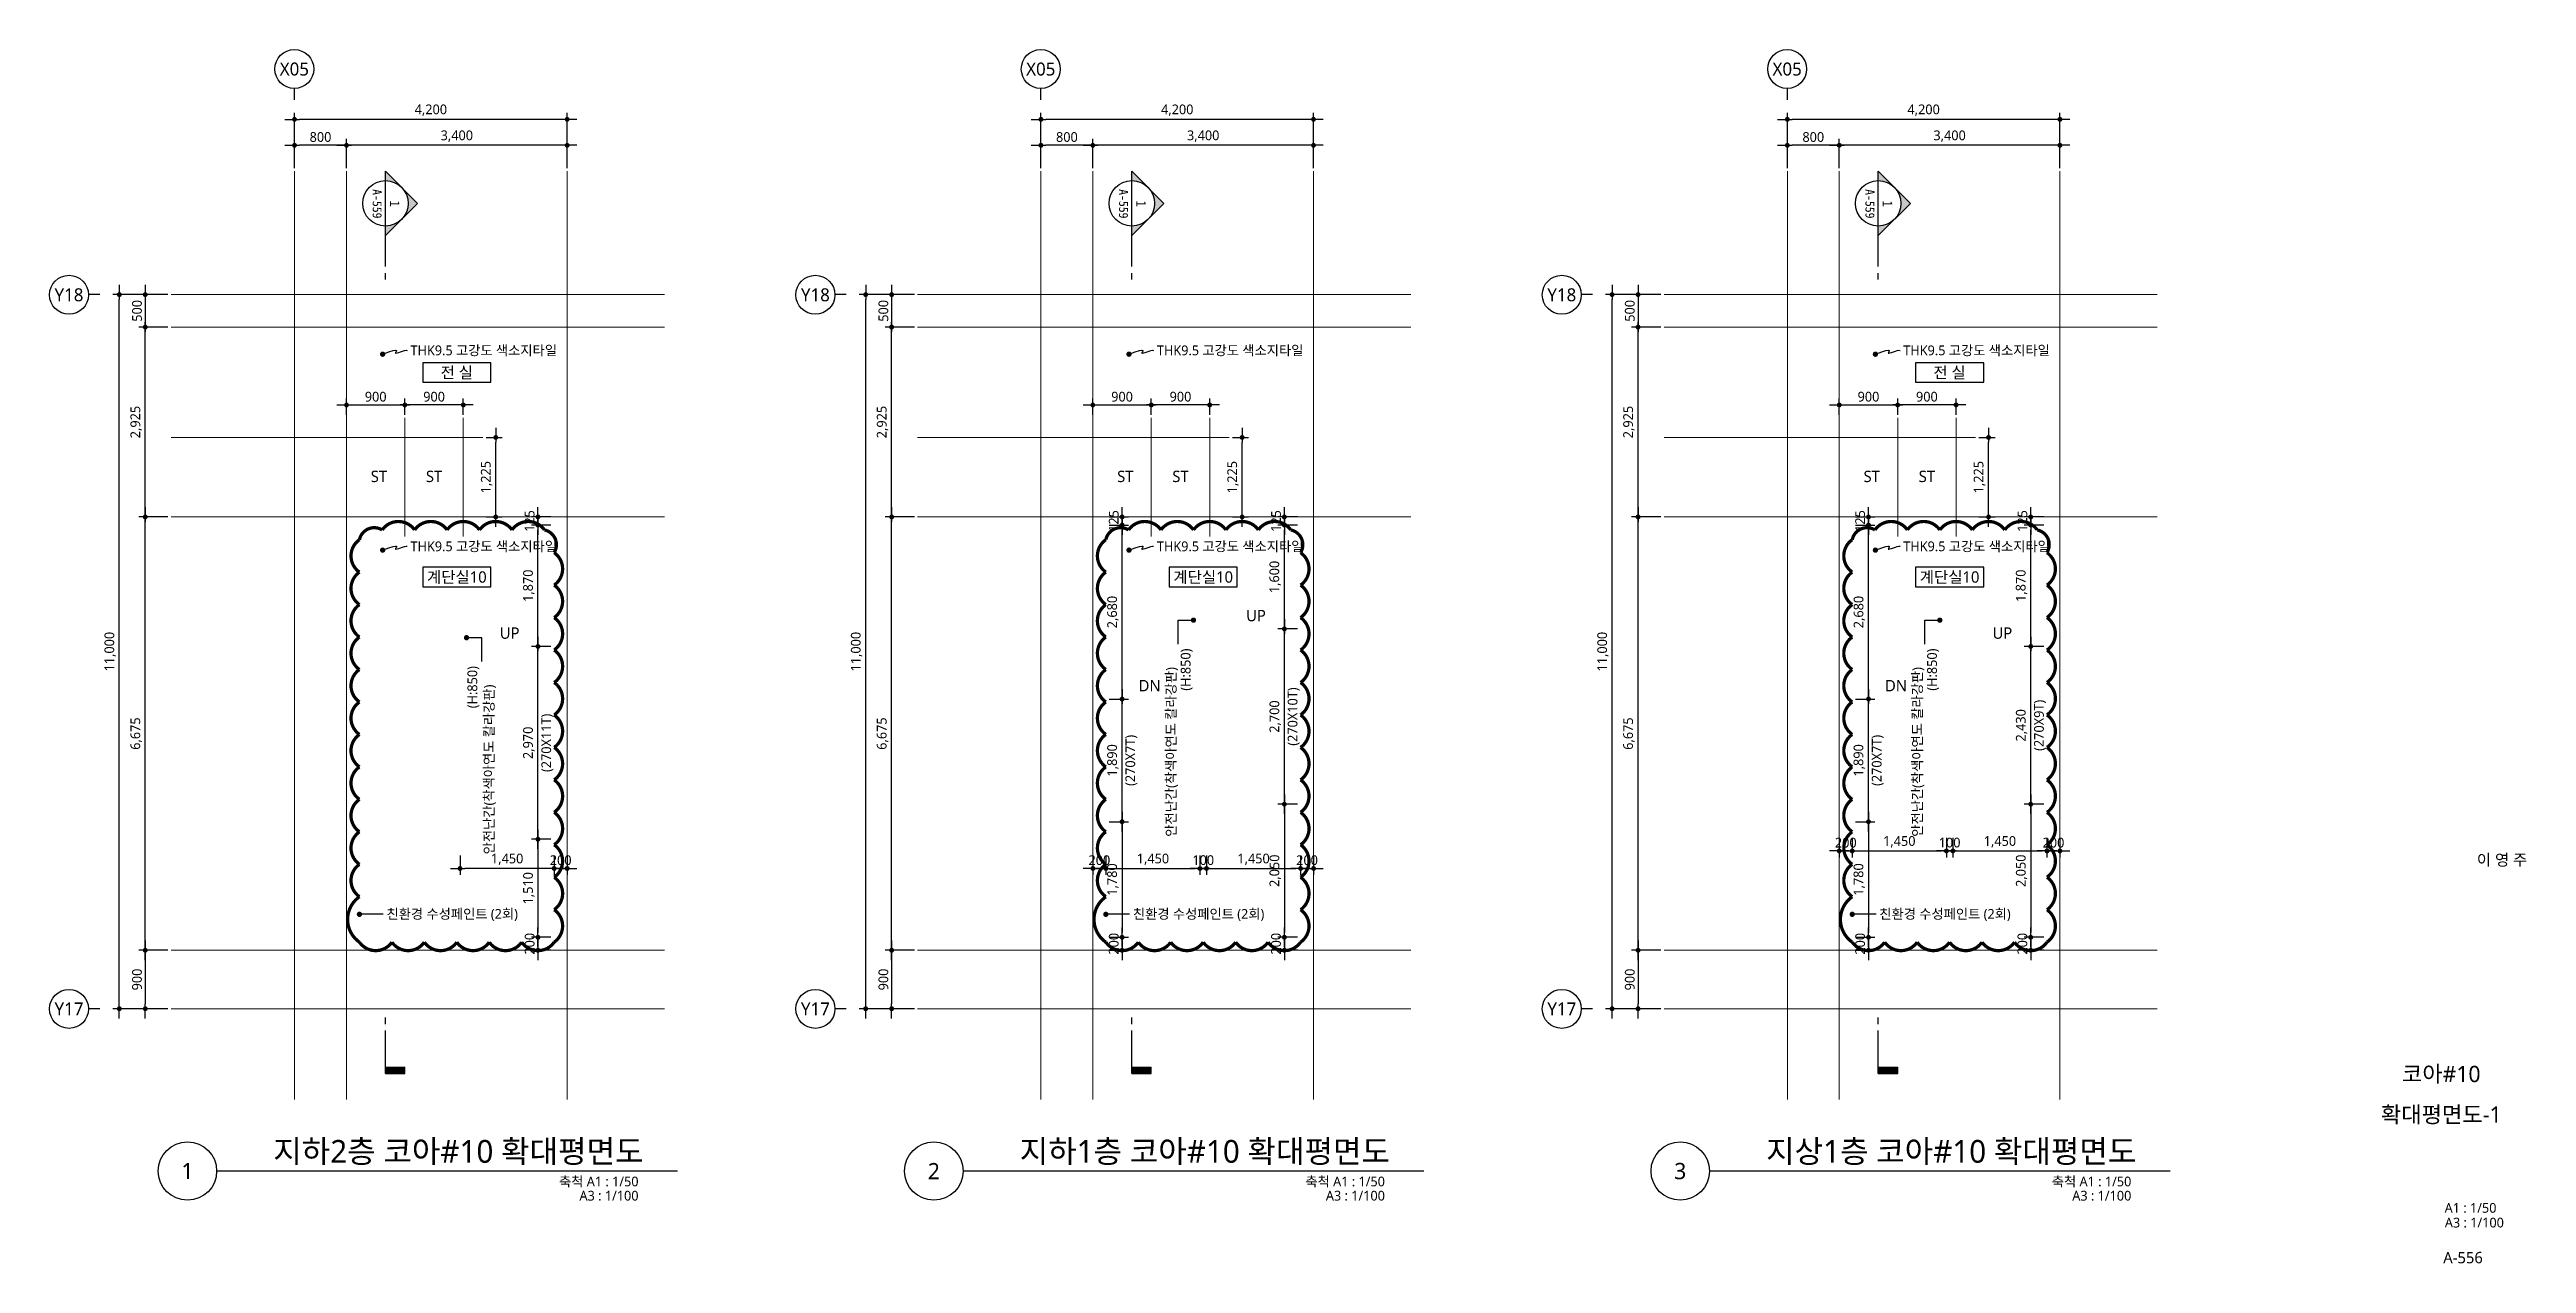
# Model space of a CAD drawing. Header units: millimetres. Extents: x 1467181 to 1850972, y 836037 to 895281.
# Drawn here: x 1467181 to 1505344, y 836037 to 854736 of the extents above; entities that cross this region are included whole.
import ezdxf
from ezdxf.enums import TextEntityAlignment as Align

# ---------------------------------------------------------------- set-up
doc = ezdxf.new("R2010")
doc.units = ezdxf.units.MM
doc.header["$MEASUREMENT"] = 0
doc.linetypes.add('CEN', pattern=[62, 60, -1, 0, -1])
doc.layers.get('0').update_dxf_attribs({"linetype": 'CONTINUOUS'})
for name, color, linetype, lineweight in [('A-AXIS-BUBL', 7, 'CONTINUOUS', 25), ('A-BORD-TEXT', 3, 'CONTINUOUS', 25), ('A-CNTL', 1, 'CEN', 15), ('A-DIMS', 7, 'CONTINUOUS', 25), ('A-MKXS-LEAD', 7, 'CONTINUOUS', 25), ('A-MKXS-MAK1', 3, 'CONTINUOUS', 25), ('A-MKXS-TEXT1', 3, 'CONTINUOUS', 25), ('A-MKXS-TEXT2', 7, 'CONTINUOUS', 25), ('A-MKXX-NAME', 3, 'CONTINUOUS', 25), ('A-MKXX-SYMB', 7, 'CONTINUOUS', 25), ('A-XXXX-SYMB', 7, 'CONTINUOUS', 25), ('A-XXXX-TXT1', 3, 'CONTINUOUS', 25), ('A-XXXX-TXT2', 3, 'CONTINUOUS', 25), ('REV-202205', 20, 'CONTINUOUS', 25)]:
    doc.layers.add(name, color=color, linetype=linetype, lineweight=lineweight)
doc.styles.add('HY울릉도L', font='')
doc.styles.add('돋움체', font='')
doc.styles.add('맑은고딕', font='malgun.ttf')
doc.styles.get('HY울릉도L').set_extended_font_data('HYwulM')
doc.styles.get('돋움체').set_extended_font_data('DotumChe')
doc.dimstyles.new('CDIM', dxfattribs={"dimtxt": 3, "dimasz": 1.5, "dimexe": 2, "dimexo": 1, "dimgap": 1, "dimtad": 1, "dimdec": 0, "dimrnd": 0.5, "dimzin": 0, "dimdsep": 32, "dimlunit": 6, "dimtxsty": 'HY울릉도L', "dimblk1": '_CIDOT', "dimblk2": '_CIDOT', "dimsah": 1, "dimcen": 5.5, "dimclrd": 2, "dimclre": 2, "dimclrt": 7, "dimadec": 0, "dimazin": 0, "dimtfac": 1, "dimtdec": 0, "dimtix": 1, "dimtmove": 2, "dimatfit": 1, "dimldrblk": '_CIDOT', "dimfxl": 1, "dimtolj": 1, "dimtzin": 0, "dimlwd": -1, "dimarcsym": 0})

msp = doc.modelspace()

# ---------------------------------------------------------------- texts
at = {"layer": 'A-BORD-TEXT', "style": '맑은고딕'}
for s, height, p in [('이 영 주', 175, (1505356.3, 842165.5)), ('A1 : 1/50', 150, (1504881.5, 836817.8)), ('A3 : 1/100', 150, (1504996.4, 836591)), ('A-556', 175, (1504671.7, 836039.2))]:
    msp.add_text(s, height=height, dxfattribs=at).set_placement(p, align=Align.RIGHT)
for s, p in [('코아#10', (1504030.7, 838955.6)), ('확대평면도-1', (1504030.7, 838330.6))]:
    msp.add_text(s, height=250, dxfattribs=at).set_placement(p, align=Align.MIDDLE_CENTER)
at = {"layer": 'A-MKXS-TEXT1', "style": '맑은고딕'}
for s, p in [('THK9.5 고강도 색소지타일', (1472742.1, 850101.9)), ('THK9.5 고강도 색소지타일', (1484242.1, 850101.9)), ('THK9.5 고강도 색소지타일', (1495742.1, 850101.9)), ('THK9.5 고강도 색소지타일', (1472742.1, 847083.5)), ('THK9.5 고강도 색소지타일', (1484242.1, 847083.5)), ('THK9.5 고강도 색소지타일', (1495742.1, 847083.5)), ('친환경 수성페인트 (2회)', (1472372.5, 841421)), ('친환경 수성페인트 (2회)', (1483872.5, 841421)), ('친환경 수성페인트 (2회)', (1495372.5, 841421))]:
    msp.add_text(s, height=150, dxfattribs=at).set_placement(p, align=Align.MIDDLE_LEFT)
for s, p in [('(H:850)', (1484685, 844859.1)), ('(H:850)', (1496185, 844859.1)), ('(H:850)', (1473694.9, 844589.1)), ('안전난간(착색아연도 칼라강판)', (1473950, 842338.7)), ('안전난간(착색아연도 칼라강판)', (1484457.5, 842608.7)), ('안전난간(착색아연도 칼라강판)', (1495957.5, 842608.7))]:
    msp.add_text(s, height=150, rotation=90, dxfattribs=at).set_placement(p, align=Align.MIDDLE_LEFT)
at = {"layer": 'A-MKXX-NAME', "style": '맑은고딕'}
for s, p in [('전 실', (1473455.7, 849760.6)), ('전 실', (1496455.7, 849760.6)), ('ST', (1472255.7, 848160.6)), ('ST', (1473105.7, 848160.6)), ('ST', (1483755.7, 848160.6)), ('ST', (1484605.7, 848160.6)), ('ST', (1495255.7, 848160.6)), ('ST', (1496105.7, 848160.6)), ('계단실10', (1473455.7, 846610.6)), ('계단실10', (1484955.7, 846610.6)), ('계단실10', (1496455.7, 846610.6)), ('UP', (1485769.7, 846016.8)), ('UP', (1474269.9, 845746.8)), ('DN', (1484130.5, 844936.8))]:
    msp.add_text(s, height=175, dxfattribs=at).set_placement(p, align=Align.MIDDLE_CENTER)
for s, p in [('UP', (1497269.6, 845746.8)), ('DN', (1495630.4, 844936.9))]:
    msp.add_text(s, height=175, rotation=359.99765, dxfattribs=at).set_placement(p, align=Align.MIDDLE_CENTER)
at = {"layer": 'A-XXXX-TXT1', "style": '맑은고딕'}
for s, p in [('지하2층 코아#10 확대평면도', (1476333.7, 837483.3)), ('지하1층 코아#10 확대평면도', (1487833.7, 837483.3)), ('지상1층 코아#10 확대평면도', (1499333.7, 837483.3))]:
    msp.add_text(s, height=350, dxfattribs=at).set_placement(p, align=Align.BOTTOM_RIGHT)
for s, p in [('1', (1469305.7, 837460.6)), ('2', (1480805.7, 837460.6)), ('3', (1492305.7, 837460.6))]:
    msp.add_text(s, height=250, dxfattribs=at).set_placement(p, align=Align.MIDDLE)
for s, p in [('축척 A1 : 1/50', (1476255.9, 837374.5)), ('축척 A1 : 1/50', (1487755.9, 837374.5)), ('축척 A1 : 1/50', (1499255.9, 837374.5)), ('A3 : 1/100', (1476255.9, 837155.6)), ('A3 : 1/100', (1487755.9, 837155.6)), ('A3 : 1/100', (1499255.9, 837155.6))]:
    msp.add_text(s, height=150, dxfattribs=at).set_placement(p, align=Align.TOP_RIGHT)

# ---------------------------------------------------------------- blocks, each defined once
blk = doc.blocks.new('_CIDOT')
at = {"color": 0, "linetype": 'ByBlock'}
blk.add_line((2, 0), (-1, 0), dxfattribs=at)
at = {"color": 0, "linetype": 'ByBlock', "const_width": 0.5}
blk.add_lwpolyline([(-0.25, 0, 1), (0.25, 0, 1)], format="xyb", close=True, dxfattribs=at)
blk = doc.blocks.new('*D57')
at = {"layer": 'A-DIMS', "lineweight": -2, "transparency": 16777216}
for p, q in [((800, 1950), (800, 2400)), ((4200, 1950), (4200, 2400))]:
    blk.add_line(p, q, dxfattribs=at)
at = {"layer": 'A-DIMS', "transparency": 16777216}
blk.add_line((4125, 2300), (875, 2300), dxfattribs=at)
at = {"layer": 'A-DIMS', "transparency": 16777216, "xscale": 75, "yscale": 75, "zscale": 75, "rotation": 180}
blk.add_blockref('_CIDOT', (800, 2300), dxfattribs=at)
at = {"layer": 'A-DIMS', "transparency": 16777216, "xscale": 75, "yscale": 75, "zscale": 75}
blk.add_blockref('_CIDOT', (4200, 2300), dxfattribs=at)
at = {"layer": 'A-DIMS', "color": 3, "transparency": 16777216, "insert": (2500, 2440), "char_height": 150, "attachment_point": 5, "style": '맑은고딕'}
blk.add_mtext('\\A1;3,400', dxfattribs=at)
blk = doc.blocks.new('*D58')
at = {"layer": 'A-DIMS', "lineweight": -2, "transparency": 16777216}
for p, q in [((-1950, -10100), (-2400, -10100)), ((-1950, -11000), (-2400, -11000))]:
    blk.add_line(p, q, dxfattribs=at)
at = {"layer": 'A-DIMS', "transparency": 16777216}
blk.add_line((-2300, -10175), (-2300, -10925), dxfattribs=at)
at = {"layer": 'A-DIMS', "transparency": 16777216, "xscale": 75, "yscale": 75, "zscale": 75}
for p, rotation in [((-2300, -10100), 90), ((-2300, -11000), 270)]:
    blk.add_blockref('_CIDOT', p, dxfattribs=dict(at, rotation=rotation))
at = {"layer": 'A-DIMS', "color": 3, "transparency": 16777216, "insert": (-2427, -10550), "char_height": 150, "attachment_point": 5, "rotation": 90, "style": '맑은고딕'}
blk.add_mtext('\\A1;900', dxfattribs=at)
blk = doc.blocks.new('*D59')
at = {"layer": 'A-DIMS', "lineweight": -2, "transparency": 16777216}
for p, q in [((0, 1950), (0, 2400)), ((800, 1950), (800, 2400))]:
    blk.add_line(p, q, dxfattribs=at)
at = {"layer": 'A-DIMS', "transparency": 16777216}
blk.add_line((725, 2300), (75, 2300), dxfattribs=at)
at = {"layer": 'A-DIMS', "transparency": 16777216, "xscale": 75, "yscale": 75, "zscale": 75, "rotation": 180}
blk.add_blockref('_CIDOT', (0, 2300), dxfattribs=at)
at = {"layer": 'A-DIMS', "transparency": 16777216, "xscale": 75, "yscale": 75, "zscale": 75}
blk.add_blockref('_CIDOT', (800, 2300), dxfattribs=at)
at = {"layer": 'A-DIMS', "color": 3, "transparency": 16777216, "insert": (400, 2427), "char_height": 150, "attachment_point": 5, "style": '맑은고딕'}
blk.add_mtext('\\A1;800', dxfattribs=at)
blk = doc.blocks.new('*D60')
at = {"layer": 'A-DIMS', "lineweight": -2, "transparency": 16777216}
for p, q in [((0, 1950), (0, 2800)), ((4200, 1950), (4200, 2800))]:
    blk.add_line(p, q, dxfattribs=at)
at = {"layer": 'A-DIMS', "transparency": 16777216}
blk.add_line((4125, 2700), (75, 2700), dxfattribs=at)
at = {"layer": 'A-DIMS', "transparency": 16777216, "xscale": 75, "yscale": 75, "zscale": 75, "rotation": 180}
blk.add_blockref('_CIDOT', (0, 2700), dxfattribs=at)
at = {"layer": 'A-DIMS', "transparency": 16777216, "xscale": 75, "yscale": 75, "zscale": 75}
blk.add_blockref('_CIDOT', (4200, 2700), dxfattribs=at)
at = {"layer": 'A-DIMS', "color": 3, "transparency": 16777216, "insert": (2100, 2840), "char_height": 150, "attachment_point": 5, "style": '맑은고딕'}
blk.add_mtext('\\A1;4,200', dxfattribs=at)
blk = doc.blocks.new('*D61')
at = {"layer": 'A-DIMS', "lineweight": -2, "transparency": 16777216}
for p, q in [((-1950, 0), (-2800, 0)), ((-1950, -11000), (-2800, -11000))]:
    blk.add_line(p, q, dxfattribs=at)
at = {"layer": 'A-DIMS', "transparency": 16777216}
blk.add_line((-2700, -10925), (-2700, -75), dxfattribs=at)
at = {"layer": 'A-DIMS', "transparency": 16777216, "xscale": 75, "yscale": 75, "zscale": 75}
for p, rotation in [((-2700, 0), 90), ((-2700, -11000), 270)]:
    blk.add_blockref('_CIDOT', p, dxfattribs=dict(at, rotation=rotation))
at = {"layer": 'A-DIMS', "color": 3, "transparency": 16777216, "insert": (-2840, -5500), "char_height": 150, "attachment_point": 5, "rotation": 90, "style": '맑은고딕'}
blk.add_mtext('\\A1;11,000', dxfattribs=at)
blk = doc.blocks.new('*D62')
at = {"layer": 'A-DIMS', "lineweight": -2, "transparency": 16777216}
for p, q in [((-1950, 0), (-2400, 0)), ((-1950, -500), (-2400, -500))]:
    blk.add_line(p, q, dxfattribs=at)
at = {"layer": 'A-DIMS', "transparency": 16777216}
blk.add_line((-2300, -75), (-2300, -425), dxfattribs=at)
at = {"layer": 'A-DIMS', "transparency": 16777216, "xscale": 75, "yscale": 75, "zscale": 75}
for p, rotation in [((-2300, 0), 90), ((-2300, -500), 270)]:
    blk.add_blockref('_CIDOT', p, dxfattribs=dict(at, rotation=rotation))
at = {"layer": 'A-DIMS', "color": 3, "transparency": 16777216, "insert": (-2427, -250), "char_height": 150, "attachment_point": 5, "rotation": 90, "style": '맑은고딕'}
blk.add_mtext('\\A1;500', dxfattribs=at)
blk = doc.blocks.new('*D63')
at = {"layer": 'A-DIMS', "lineweight": -2, "transparency": 16777216}
for p, q in [((-1950, -3425), (-2400, -3425)), ((-1950, -10100), (-2400, -10100))]:
    blk.add_line(p, q, dxfattribs=at)
at = {"layer": 'A-DIMS', "transparency": 16777216}
blk.add_line((-2300, -10025), (-2300, -3500), dxfattribs=at)
at = {"layer": 'A-DIMS', "transparency": 16777216, "xscale": 75, "yscale": 75, "zscale": 75}
for p, rotation in [((-2300, -3425), 90), ((-2300, -10100), 270)]:
    blk.add_blockref('_CIDOT', p, dxfattribs=dict(at, rotation=rotation))
at = {"layer": 'A-DIMS', "color": 3, "transparency": 16777216, "insert": (-2440, -6762), "char_height": 150, "attachment_point": 5, "rotation": 90, "style": '맑은고딕'}
blk.add_mtext('\\A1;6,675', dxfattribs=at)
blk = doc.blocks.new('*D64')
at = {"layer": 'A-DIMS', "lineweight": -2, "transparency": 16777216}
for p, q in [((-1950, -500), (-2400, -500)), ((-1950, -3425), (-2400, -3425))]:
    blk.add_line(p, q, dxfattribs=at)
at = {"layer": 'A-DIMS', "transparency": 16777216}
blk.add_line((-2300, -3350), (-2300, -575), dxfattribs=at)
at = {"layer": 'A-DIMS', "transparency": 16777216, "xscale": 75, "yscale": 75, "zscale": 75}
for p, rotation in [((-2300, -500), 90), ((-2300, -3425), 270)]:
    blk.add_blockref('_CIDOT', p, dxfattribs=dict(at, rotation=rotation))
at = {"layer": 'A-DIMS', "color": 3, "transparency": 16777216, "insert": (-2440, -1963), "char_height": 150, "attachment_point": 5, "rotation": 90, "style": '맑은고딕'}
blk.add_mtext('\\A1;2,925', dxfattribs=at)
blk = doc.blocks.new('*D65')
at = {"layer": 'A-DIMS', "lineweight": -2, "transparency": 16777216}
for p, q in [((1700, -1850), (1700, -1600)), ((2600, -1850), (2600, -1600))]:
    blk.add_line(p, q, dxfattribs=at)
at = {"layer": 'A-DIMS', "transparency": 16777216}
blk.add_line((2525, -1700), (1775, -1700), dxfattribs=at)
at = {"layer": 'A-DIMS', "transparency": 16777216, "xscale": 75, "yscale": 75, "zscale": 75, "rotation": 180}
blk.add_blockref('_CIDOT', (1700, -1700), dxfattribs=at)
at = {"layer": 'A-DIMS', "transparency": 16777216, "xscale": 75, "yscale": 75, "zscale": 75}
blk.add_blockref('_CIDOT', (2600, -1700), dxfattribs=at)
at = {"layer": 'A-DIMS', "color": 3, "transparency": 16777216, "insert": (2150, -1573), "char_height": 150, "attachment_point": 5, "style": '맑은고딕'}
blk.add_mtext('\\A1;900', dxfattribs=at)
blk = doc.blocks.new('*D66')
at = {"layer": 'A-DIMS', "lineweight": -2, "transparency": 16777216}
for p, q in [((800, -1850), (800, -1600)), ((1700, -1850), (1700, -1600))]:
    blk.add_line(p, q, dxfattribs=at)
at = {"layer": 'A-DIMS', "transparency": 16777216}
blk.add_line((875, -1700), (1625, -1700), dxfattribs=at)
at = {"layer": 'A-DIMS', "transparency": 16777216, "xscale": 75, "yscale": 75, "zscale": 75, "rotation": 180}
blk.add_blockref('_CIDOT', (800, -1700), dxfattribs=at)
at = {"layer": 'A-DIMS', "transparency": 16777216, "xscale": 75, "yscale": 75, "zscale": 75}
blk.add_blockref('_CIDOT', (1700, -1700), dxfattribs=at)
at = {"layer": 'A-DIMS', "color": 3, "transparency": 16777216, "insert": (1250, -1573), "char_height": 150, "attachment_point": 5, "style": '맑은고딕'}
blk.add_mtext('\\A1;900', dxfattribs=at)
blk = doc.blocks.new('*D67')
at = {"layer": 'A-DIMS', "lineweight": -2, "transparency": 16777216}
for p, q in [((2950, -2200), (3200, -2200)), ((2950, -3425), (3200, -3425))]:
    blk.add_line(p, q, dxfattribs=at)
at = {"layer": 'A-DIMS', "transparency": 16777216}
blk.add_line((3100, -3350), (3100, -2275), dxfattribs=at)
at = {"layer": 'A-DIMS', "transparency": 16777216, "xscale": 75, "yscale": 75, "zscale": 75}
for p, rotation in [((3100, -2200), 90), ((3100, -3425), 270)]:
    blk.add_blockref('_CIDOT', p, dxfattribs=dict(at, rotation=rotation))
at = {"layer": 'A-DIMS', "color": 3, "transparency": 16777216, "insert": (2960, -2812), "char_height": 150, "attachment_point": 5, "rotation": 90, "style": '맑은고딕'}
blk.add_mtext('\\A1;1,225', dxfattribs=at)
blk = doc.blocks.new('CORE 10- 단면')
at = {"layer": 'A-MKXS-MAK1'}
blk.add_hatch(color=256, dxfattribs=at).paths.add_polyline_path([(22637, 13298), (22637, 13398), (22937, 13398), (22937, 13298)])
h = blk.add_hatch(color=256, dxfattribs=at)
h.paths.add_polyline_path([(22442, -7), (22690, 241, 0.414214), (22690, -254)])
h.paths.add_polyline_path([(22690, 241), (22937, 488), (22937, 343, 0.198912)])
h.paths.add_polyline_path([(22690, -254, 0.198912), (22937, -357), (22937, -502)])
for p, q in [((22637, 13398), (22637, 13298)), ((22937, 13398), (22637, 13398)), ((22937, 13398), (22937, 12735)), ((22937, 13298), (22637, 13298)), ((22937, 12635), (22937, 12535)), ((22937, 1166), (22937, 1066)), ((22937, 966), (22937, -502)), ((22937, 488), (22442, -7)), ((22937, -502), (22442, -7))]:
    blk.add_line(p, q, dxfattribs=at)
blk.add_circle((22937, -7), 350, dxfattribs=at)
at = {"layer": 'A-MKXS-TEXT2', "style": '돋움체'}
for s, height, p in [('1', 150, (22793, -2)), ('A-559', 140, (23065, 0))]:
    blk.add_text(s, height=height, rotation=90, dxfattribs=at).set_placement(p, align=Align.MIDDLE)
blk = doc.blocks.new('*D470')
at = {"layer": 'A-DIMS', "lineweight": -2, "transparency": 16777216}
for p, q in [((1474906, 845541), (1474606, 845541)), ((1474906, 842571), (1474606, 842571))]:
    blk.add_line(p, q, dxfattribs=at)
at = {"layer": 'A-DIMS', "transparency": 16777216}
blk.add_line((1474706, 842646), (1474706, 845466), dxfattribs=at)
at = {"layer": 'A-DIMS', "transparency": 16777216, "xscale": 75, "yscale": 75, "zscale": 75}
for p, rotation in [((1474706, 845541), 90), ((1474706, 842571), 270)]:
    blk.add_blockref('_CIDOT', p, dxfattribs=dict(at, rotation=rotation))
at = {"layer": 'A-DIMS', "color": 3, "transparency": 16777216, "char_height": 150, "attachment_point": 5, "rotation": 90, "style": '맑은고딕'}
for s, insert in [('\\A1;2,970', (1474566, 844056)), ('\\A1;(270X11T)', (1474850, 844056))]:
    blk.add_mtext(s, dxfattribs=dict(at, insert=insert))
blk = doc.blocks.new('*D471')
at = {"layer": 'A-DIMS', "lineweight": -2, "transparency": 16777216}
for p, q in [((1474906, 842571), (1474606, 842571)), ((1474906, 841061), (1474606, 841061))]:
    blk.add_line(p, q, dxfattribs=at)
at = {"layer": 'A-DIMS', "transparency": 16777216}
blk.add_line((1474706, 842496), (1474706, 841136), dxfattribs=at)
at = {"layer": 'A-DIMS', "transparency": 16777216, "xscale": 75, "yscale": 75, "zscale": 75}
for p, rotation in [((1474706, 842571), 90), ((1474706, 841061), 270)]:
    blk.add_blockref('_CIDOT', p, dxfattribs=dict(at, rotation=rotation))
at = {"layer": 'A-DIMS', "color": 3, "transparency": 16777216, "insert": (1474566, 841816), "char_height": 150, "attachment_point": 5, "rotation": 90, "style": '맑은고딕'}
blk.add_mtext('\\A1;1,510', dxfattribs=at)
blk = doc.blocks.new('*D472')
at = {"layer": 'A-DIMS', "lineweight": -2, "transparency": 16777216}
for p, q in [((1474906, 847411), (1474606, 847411)), ((1474906, 845541), (1474606, 845541))]:
    blk.add_line(p, q, dxfattribs=at)
at = {"layer": 'A-DIMS', "transparency": 16777216}
blk.add_line((1474706, 845616), (1474706, 847336), dxfattribs=at)
at = {"layer": 'A-DIMS', "transparency": 16777216, "xscale": 75, "yscale": 75, "zscale": 75}
for p, rotation in [((1474706, 847411), 90), ((1474706, 845541), 270)]:
    blk.add_blockref('_CIDOT', p, dxfattribs=dict(at, rotation=rotation))
at = {"layer": 'A-DIMS', "color": 3, "transparency": 16777216, "insert": (1474566, 846476), "char_height": 150, "attachment_point": 5, "rotation": 90, "style": '맑은고딕'}
blk.add_mtext('\\A1;1,870', dxfattribs=at)
blk = doc.blocks.new('*D473')
at = {"layer": 'A-DIMS', "transparency": 16777216}
for p, q in [((1474706, 847611), (1474706, 847686)), ((1474706, 847411), (1474706, 847536)), ((1474706, 847336), (1474706, 847261))]:
    blk.add_line(p, q, dxfattribs=at)
at = {"layer": 'A-DIMS', "lineweight": -2, "transparency": 16777216}
for p, q in [((1474906, 847536), (1474606, 847536)), ((1474906, 847411), (1474606, 847411))]:
    blk.add_line(p, q, dxfattribs=at)
at = {"layer": 'A-DIMS', "transparency": 16777216, "xscale": 75, "yscale": 75, "zscale": 75}
for p, rotation in [((1474706, 847536), 270), ((1474706, 847411), 90)]:
    blk.add_blockref('_CIDOT', p, dxfattribs=dict(at, rotation=rotation))
at = {"layer": 'A-DIMS', "color": 3, "transparency": 16777216, "insert": (1474578, 847473), "char_height": 150, "attachment_point": 5, "rotation": 90, "style": '맑은고딕'}
blk.add_mtext('\\A1;125', dxfattribs=at)
blk = doc.blocks.new('*D474')
at = {"layer": 'A-DIMS', "transparency": 16777216}
for p, q in [((1474706, 841136), (1474706, 841211)), ((1474706, 841061), (1474706, 840861)), ((1474706, 840786), (1474706, 840711))]:
    blk.add_line(p, q, dxfattribs=at)
at = {"layer": 'A-DIMS', "lineweight": -2, "transparency": 16777216}
for p, q in [((1474906, 841061), (1474606, 841061)), ((1474906, 840861), (1474606, 840861))]:
    blk.add_line(p, q, dxfattribs=at)
at = {"layer": 'A-DIMS', "transparency": 16777216, "xscale": 75, "yscale": 75, "zscale": 75}
for p, rotation in [((1474706, 841061), 270), ((1474706, 840861), 90)]:
    blk.add_blockref('_CIDOT', p, dxfattribs=dict(at, rotation=rotation))
at = {"layer": 'A-DIMS', "color": 3, "transparency": 16777216, "insert": (1474579, 840961), "char_height": 150, "attachment_point": 5, "rotation": 90, "style": '맑은고딕'}
blk.add_mtext('\\A1;200', dxfattribs=at)
blk = doc.blocks.new('*D475')
at = {"layer": 'A-DIMS', "lineweight": -2, "transparency": 16777216}
for p, q in [((1473506, 842321), (1473506, 842021)), ((1474956, 842321), (1474956, 842021))]:
    blk.add_line(p, q, dxfattribs=at)
at = {"layer": 'A-DIMS', "transparency": 16777216}
blk.add_line((1474881, 842121), (1473581, 842121), dxfattribs=at)
at = {"layer": 'A-DIMS', "transparency": 16777216, "xscale": 75, "yscale": 75, "zscale": 75, "rotation": 180}
blk.add_blockref('_CIDOT', (1473506, 842121), dxfattribs=at)
at = {"layer": 'A-DIMS', "transparency": 16777216, "xscale": 75, "yscale": 75, "zscale": 75}
blk.add_blockref('_CIDOT', (1474956, 842121), dxfattribs=at)
at = {"layer": 'A-DIMS', "color": 3, "transparency": 16777216, "insert": (1474231, 842261), "char_height": 150, "attachment_point": 5, "style": '맑은고딕'}
blk.add_mtext('\\A1;1,450', dxfattribs=at)
blk = doc.blocks.new('*D476')
at = {"layer": 'A-DIMS', "lineweight": -2, "transparency": 16777216}
for p, q in [((1474956, 842321), (1474956, 842021)), ((1475156, 842321), (1475156, 842021))]:
    blk.add_line(p, q, dxfattribs=at)
at = {"layer": 'A-DIMS', "transparency": 16777216}
for p, q in [((1474881, 842121), (1474806, 842121)), ((1475156, 842121), (1474956, 842121)), ((1475231, 842121), (1475306, 842121))]:
    blk.add_line(p, q, dxfattribs=at)
at = {"layer": 'A-DIMS', "transparency": 16777216, "xscale": 75, "yscale": 75, "zscale": 75}
blk.add_blockref('_CIDOT', (1474956, 842121), dxfattribs=at)
at = {"layer": 'A-DIMS', "transparency": 16777216, "xscale": 75, "yscale": 75, "zscale": 75, "rotation": 180}
blk.add_blockref('_CIDOT', (1475156, 842121), dxfattribs=at)
at = {"layer": 'A-DIMS', "color": 3, "transparency": 16777216, "insert": (1475056, 842248), "char_height": 150, "attachment_point": 5, "style": '맑은고딕'}
blk.add_mtext('\\A1;200', dxfattribs=at)
blk = doc.blocks.new('*D477')
at = {"layer": 'A-DIMS', "lineweight": -2, "transparency": 16777216}
for p, q in [((1483506, 844731), (1483806, 844731)), ((1483506, 842841), (1483806, 842841))]:
    blk.add_line(p, q, dxfattribs=at)
at = {"layer": 'A-DIMS', "transparency": 16777216}
blk.add_line((1483706, 842916), (1483706, 844656), dxfattribs=at)
at = {"layer": 'A-DIMS', "transparency": 16777216, "xscale": 75, "yscale": 75, "zscale": 75}
for p, rotation in [((1483706, 844731), 90), ((1483706, 842841), 270)]:
    blk.add_blockref('_CIDOT', p, dxfattribs=dict(at, rotation=rotation))
at = {"layer": 'A-DIMS', "color": 3, "transparency": 16777216, "char_height": 150, "attachment_point": 5, "rotation": 90, "style": '맑은고딕'}
for s, insert in [('\\A1;(270X7T)', (1483849, 843786)), ('\\A1;1,890', (1483565, 843786))]:
    blk.add_mtext(s, dxfattribs=dict(at, insert=insert))
blk = doc.blocks.new('*D478')
at = {"layer": 'A-DIMS', "lineweight": -2, "transparency": 16777216}
for p, q in [((1483506, 842841), (1483806, 842841)), ((1483506, 841061), (1483806, 841061))]:
    blk.add_line(p, q, dxfattribs=at)
at = {"layer": 'A-DIMS', "transparency": 16777216}
blk.add_line((1483706, 842766), (1483706, 841136), dxfattribs=at)
at = {"layer": 'A-DIMS', "transparency": 16777216, "xscale": 75, "yscale": 75, "zscale": 75}
for p, rotation in [((1483706, 842841), 90), ((1483706, 841061), 270)]:
    blk.add_blockref('_CIDOT', p, dxfattribs=dict(at, rotation=rotation))
at = {"layer": 'A-DIMS', "color": 3, "transparency": 16777216, "insert": (1483565, 841951), "char_height": 150, "attachment_point": 5, "rotation": 90, "style": '맑은고딕'}
blk.add_mtext('\\A1;1,780', dxfattribs=at)
blk = doc.blocks.new('*D479')
at = {"layer": 'A-DIMS', "lineweight": -2, "transparency": 16777216}
for p, q in [((1483506, 847411), (1483806, 847411)), ((1483506, 844731), (1483806, 844731))]:
    blk.add_line(p, q, dxfattribs=at)
at = {"layer": 'A-DIMS', "transparency": 16777216}
blk.add_line((1483706, 844806), (1483706, 847336), dxfattribs=at)
at = {"layer": 'A-DIMS', "transparency": 16777216, "xscale": 75, "yscale": 75, "zscale": 75}
for p, rotation in [((1483706, 847411), 90), ((1483706, 844731), 270)]:
    blk.add_blockref('_CIDOT', p, dxfattribs=dict(at, rotation=rotation))
at = {"layer": 'A-DIMS', "color": 3, "transparency": 16777216, "insert": (1483566, 846071), "char_height": 150, "attachment_point": 5, "rotation": 90, "style": '맑은고딕'}
blk.add_mtext('\\A1;2,680', dxfattribs=at)
blk = doc.blocks.new('*D480')
at = {"layer": 'A-DIMS', "transparency": 16777216}
for p, q in [((1483706, 847611), (1483706, 847686)), ((1483706, 847411), (1483706, 847536)), ((1483706, 847336), (1483706, 847261))]:
    blk.add_line(p, q, dxfattribs=at)
at = {"layer": 'A-DIMS', "lineweight": -2, "transparency": 16777216}
for p, q in [((1483506, 847536), (1483806, 847536)), ((1483506, 847411), (1483806, 847411))]:
    blk.add_line(p, q, dxfattribs=at)
at = {"layer": 'A-DIMS', "transparency": 16777216, "xscale": 75, "yscale": 75, "zscale": 75}
for p, rotation in [((1483706, 847536), 270), ((1483706, 847411), 90)]:
    blk.add_blockref('_CIDOT', p, dxfattribs=dict(at, rotation=rotation))
at = {"layer": 'A-DIMS', "color": 3, "transparency": 16777216, "insert": (1483578, 847473), "char_height": 150, "attachment_point": 5, "rotation": 90, "style": '맑은고딕'}
blk.add_mtext('\\A1;125', dxfattribs=at)
blk = doc.blocks.new('*D481')
at = {"layer": 'A-DIMS', "transparency": 16777216}
for p, q in [((1483706, 841136), (1483706, 841211)), ((1483706, 841061), (1483706, 840861)), ((1483706, 840786), (1483706, 840711))]:
    blk.add_line(p, q, dxfattribs=at)
at = {"layer": 'A-DIMS', "lineweight": -2, "transparency": 16777216}
for p, q in [((1483506, 841061), (1483806, 841061)), ((1483506, 840861), (1483806, 840861))]:
    blk.add_line(p, q, dxfattribs=at)
at = {"layer": 'A-DIMS', "transparency": 16777216, "xscale": 75, "yscale": 75, "zscale": 75}
for p, rotation in [((1483706, 841061), 270), ((1483706, 840861), 90)]:
    blk.add_blockref('_CIDOT', p, dxfattribs=dict(at, rotation=rotation))
at = {"layer": 'A-DIMS', "color": 3, "transparency": 16777216, "insert": (1483578, 840961), "char_height": 150, "attachment_point": 5, "rotation": 90, "style": '맑은고딕'}
blk.add_mtext('\\A1;200', dxfattribs=at)
blk = doc.blocks.new('*D482')
at = {"layer": 'A-DIMS', "lineweight": -2, "transparency": 16777216}
for p, q in [((1483456, 842321), (1483456, 842021)), ((1484906, 842321), (1484906, 842021))]:
    blk.add_line(p, q, dxfattribs=at)
at = {"layer": 'A-DIMS', "transparency": 16777216}
blk.add_line((1483531, 842121), (1484831, 842121), dxfattribs=at)
at = {"layer": 'A-DIMS', "transparency": 16777216, "xscale": 75, "yscale": 75, "zscale": 75, "rotation": 180}
blk.add_blockref('_CIDOT', (1483456, 842121), dxfattribs=at)
at = {"layer": 'A-DIMS', "transparency": 16777216, "xscale": 75, "yscale": 75, "zscale": 75}
blk.add_blockref('_CIDOT', (1484906, 842121), dxfattribs=at)
at = {"layer": 'A-DIMS', "color": 3, "transparency": 16777216, "insert": (1484181, 842261), "char_height": 150, "attachment_point": 5, "style": '맑은고딕'}
blk.add_mtext('\\A1;1,450', dxfattribs=at)
blk = doc.blocks.new('*D483')
at = {"layer": 'A-DIMS', "lineweight": -2, "transparency": 16777216}
for p, q in [((1483256, 842321), (1483256, 842021)), ((1483456, 842321), (1483456, 842021))]:
    blk.add_line(p, q, dxfattribs=at)
at = {"layer": 'A-DIMS', "transparency": 16777216}
for p, q in [((1483181, 842121), (1483106, 842121)), ((1483256, 842121), (1483456, 842121)), ((1483531, 842121), (1483606, 842121))]:
    blk.add_line(p, q, dxfattribs=at)
at = {"layer": 'A-DIMS', "transparency": 16777216, "xscale": 75, "yscale": 75, "zscale": 75}
blk.add_blockref('_CIDOT', (1483256, 842121), dxfattribs=at)
at = {"layer": 'A-DIMS', "transparency": 16777216, "xscale": 75, "yscale": 75, "zscale": 75, "rotation": 180}
blk.add_blockref('_CIDOT', (1483456, 842121), dxfattribs=at)
at = {"layer": 'A-DIMS', "color": 3, "transparency": 16777216, "insert": (1483356, 842248), "char_height": 150, "attachment_point": 5, "style": '맑은고딕'}
blk.add_mtext('\\A1;200', dxfattribs=at)
blk = doc.blocks.new('*D484')
at = {"layer": 'A-DIMS', "lineweight": -2, "transparency": 16777216}
for p, q in [((1485006, 842321), (1485006, 842021)), ((1486456, 842321), (1486456, 842021))]:
    blk.add_line(p, q, dxfattribs=at)
at = {"layer": 'A-DIMS', "transparency": 16777216}
blk.add_line((1485081, 842121), (1486381, 842121), dxfattribs=at)
at = {"layer": 'A-DIMS', "transparency": 16777216, "xscale": 75, "yscale": 75, "zscale": 75, "rotation": 180}
blk.add_blockref('_CIDOT', (1485006, 842121), dxfattribs=at)
at = {"layer": 'A-DIMS', "transparency": 16777216, "xscale": 75, "yscale": 75, "zscale": 75}
blk.add_blockref('_CIDOT', (1486456, 842121), dxfattribs=at)
at = {"layer": 'A-DIMS', "color": 3, "transparency": 16777216, "insert": (1485731, 842261), "char_height": 150, "attachment_point": 5, "style": '맑은고딕'}
blk.add_mtext('\\A1;1,450', dxfattribs=at)
blk = doc.blocks.new('*D485')
at = {"layer": 'A-DIMS', "lineweight": -2, "transparency": 16777216}
for p, q in [((1484906, 842321), (1484906, 842021)), ((1485006, 842321), (1485006, 842021))]:
    blk.add_line(p, q, dxfattribs=at)
at = {"layer": 'A-DIMS', "transparency": 16777216}
for p, q in [((1484831, 842121), (1484756, 842121)), ((1484906, 842121), (1485006, 842121)), ((1485081, 842121), (1485156, 842121))]:
    blk.add_line(p, q, dxfattribs=at)
at = {"layer": 'A-DIMS', "transparency": 16777216, "xscale": 75, "yscale": 75, "zscale": 75}
blk.add_blockref('_CIDOT', (1484906, 842121), dxfattribs=at)
at = {"layer": 'A-DIMS', "transparency": 16777216, "xscale": 75, "yscale": 75, "zscale": 75, "rotation": 180}
blk.add_blockref('_CIDOT', (1485006, 842121), dxfattribs=at)
at = {"layer": 'A-DIMS', "color": 3, "transparency": 16777216, "insert": (1484956, 842249), "char_height": 150, "attachment_point": 5, "style": '맑은고딕'}
blk.add_mtext('\\A1;100', dxfattribs=at)
blk = doc.blocks.new('*D486')
at = {"layer": 'A-DIMS', "lineweight": -2, "transparency": 16777216}
for p, q in [((1486456, 842321), (1486456, 842021)), ((1486656, 842321), (1486656, 842021))]:
    blk.add_line(p, q, dxfattribs=at)
at = {"layer": 'A-DIMS', "transparency": 16777216}
for p, q in [((1486381, 842121), (1486306, 842121)), ((1486456, 842121), (1486656, 842121)), ((1486731, 842121), (1486806, 842121))]:
    blk.add_line(p, q, dxfattribs=at)
at = {"layer": 'A-DIMS', "transparency": 16777216, "xscale": 75, "yscale": 75, "zscale": 75}
blk.add_blockref('_CIDOT', (1486456, 842121), dxfattribs=at)
at = {"layer": 'A-DIMS', "transparency": 16777216, "xscale": 75, "yscale": 75, "zscale": 75, "rotation": 180}
blk.add_blockref('_CIDOT', (1486656, 842121), dxfattribs=at)
at = {"layer": 'A-DIMS', "color": 3, "transparency": 16777216, "insert": (1486556, 842248), "char_height": 150, "attachment_point": 5, "style": '맑은고딕'}
blk.add_mtext('\\A1;200', dxfattribs=at)
blk = doc.blocks.new('*D487')
at = {"layer": 'A-DIMS', "lineweight": -2, "transparency": 16777216}
for p, q in [((1486406, 845811), (1486106, 845811)), ((1486406, 843111), (1486106, 843111))]:
    blk.add_line(p, q, dxfattribs=at)
at = {"layer": 'A-DIMS', "transparency": 16777216}
blk.add_line((1486206, 843186), (1486206, 845736), dxfattribs=at)
at = {"layer": 'A-DIMS', "transparency": 16777216, "xscale": 75, "yscale": 75, "zscale": 75}
for p, rotation in [((1486206, 845811), 90), ((1486206, 843111), 270)]:
    blk.add_blockref('_CIDOT', p, dxfattribs=dict(at, rotation=rotation))
at = {"layer": 'A-DIMS', "color": 3, "transparency": 16777216, "char_height": 150, "attachment_point": 5, "rotation": 90, "style": '맑은고딕'}
for s, insert in [('\\A1;2,700', (1486066, 844461)), ('\\A1;(270X10T)', (1486349, 844461))]:
    blk.add_mtext(s, dxfattribs=dict(at, insert=insert))
blk = doc.blocks.new('*D488')
at = {"layer": 'A-DIMS', "lineweight": -2, "transparency": 16777216}
for p, q in [((1486406, 843111), (1486106, 843111)), ((1486406, 841061), (1486106, 841061))]:
    blk.add_line(p, q, dxfattribs=at)
at = {"layer": 'A-DIMS', "transparency": 16777216}
blk.add_line((1486206, 843036), (1486206, 841136), dxfattribs=at)
at = {"layer": 'A-DIMS', "transparency": 16777216, "xscale": 75, "yscale": 75, "zscale": 75}
for p, rotation in [((1486206, 843111), 90), ((1486206, 841061), 270)]:
    blk.add_blockref('_CIDOT', p, dxfattribs=dict(at, rotation=rotation))
at = {"layer": 'A-DIMS', "color": 3, "transparency": 16777216, "insert": (1486066, 842086), "char_height": 150, "attachment_point": 5, "rotation": 90, "style": '맑은고딕'}
blk.add_mtext('\\A1;2,050', dxfattribs=at)
blk = doc.blocks.new('*D489')
at = {"layer": 'A-DIMS', "lineweight": -2, "transparency": 16777216}
for p, q in [((1486406, 847411), (1486106, 847411)), ((1486406, 845811), (1486106, 845811))]:
    blk.add_line(p, q, dxfattribs=at)
at = {"layer": 'A-DIMS', "transparency": 16777216}
blk.add_line((1486206, 845886), (1486206, 847336), dxfattribs=at)
at = {"layer": 'A-DIMS', "transparency": 16777216, "xscale": 75, "yscale": 75, "zscale": 75}
for p, rotation in [((1486206, 847411), 90), ((1486206, 845811), 270)]:
    blk.add_blockref('_CIDOT', p, dxfattribs=dict(at, rotation=rotation))
at = {"layer": 'A-DIMS', "color": 3, "transparency": 16777216, "insert": (1486065, 846611), "char_height": 150, "attachment_point": 5, "rotation": 90, "style": '맑은고딕'}
blk.add_mtext('\\A1;1,600', dxfattribs=at)
blk = doc.blocks.new('*D490')
at = {"layer": 'A-DIMS', "transparency": 16777216}
for p, q in [((1486206, 847611), (1486206, 847686)), ((1486206, 847411), (1486206, 847536)), ((1486206, 847336), (1486206, 847261))]:
    blk.add_line(p, q, dxfattribs=at)
at = {"layer": 'A-DIMS', "lineweight": -2, "transparency": 16777216}
for p, q in [((1486406, 847536), (1486106, 847536)), ((1486406, 847411), (1486106, 847411))]:
    blk.add_line(p, q, dxfattribs=at)
at = {"layer": 'A-DIMS', "transparency": 16777216, "xscale": 75, "yscale": 75, "zscale": 75}
for p, rotation in [((1486206, 847536), 270), ((1486206, 847411), 90)]:
    blk.add_blockref('_CIDOT', p, dxfattribs=dict(at, rotation=rotation))
at = {"layer": 'A-DIMS', "color": 3, "transparency": 16777216, "insert": (1486078, 847473), "char_height": 150, "attachment_point": 5, "rotation": 90, "style": '맑은고딕'}
blk.add_mtext('\\A1;125', dxfattribs=at)
blk = doc.blocks.new('*D491')
at = {"layer": 'A-DIMS', "transparency": 16777216}
for p, q in [((1486206, 841136), (1486206, 841211)), ((1486206, 841061), (1486206, 840861)), ((1486206, 840786), (1486206, 840711))]:
    blk.add_line(p, q, dxfattribs=at)
at = {"layer": 'A-DIMS', "lineweight": -2, "transparency": 16777216}
for p, q in [((1486406, 841061), (1486106, 841061)), ((1486406, 840861), (1486106, 840861))]:
    blk.add_line(p, q, dxfattribs=at)
at = {"layer": 'A-DIMS', "transparency": 16777216, "xscale": 75, "yscale": 75, "zscale": 75}
for p, rotation in [((1486206, 841061), 270), ((1486206, 840861), 90)]:
    blk.add_blockref('_CIDOT', p, dxfattribs=dict(at, rotation=rotation))
at = {"layer": 'A-DIMS', "color": 3, "transparency": 16777216, "insert": (1486078, 840961), "char_height": 150, "attachment_point": 5, "rotation": 90, "style": '맑은고딕'}
blk.add_mtext('\\A1;200', dxfattribs=at)
blk = doc.blocks.new('*D492')
at = {"layer": 'A-DIMS', "lineweight": -2, "transparency": 16777216}
for p, q in [((1495006, 844731), (1495306, 844731)), ((1495006, 842841), (1495306, 842841))]:
    blk.add_line(p, q, dxfattribs=at)
at = {"layer": 'A-DIMS', "transparency": 16777216}
blk.add_line((1495206, 842916), (1495206, 844656), dxfattribs=at)
at = {"layer": 'A-DIMS', "transparency": 16777216, "xscale": 75, "yscale": 75, "zscale": 75}
for p, rotation in [((1495206, 844731), 90), ((1495206, 842841), 270)]:
    blk.add_blockref('_CIDOT', p, dxfattribs=dict(at, rotation=rotation))
at = {"layer": 'A-DIMS', "color": 3, "transparency": 16777216, "char_height": 150, "attachment_point": 5, "rotation": 90, "style": '맑은고딕'}
for s, insert in [('\\A1;(270X7T)', (1495349, 843786)), ('\\A1;1,890', (1495065, 843786))]:
    blk.add_mtext(s, dxfattribs=dict(at, insert=insert))
blk = doc.blocks.new('*D493')
at = {"layer": 'A-DIMS', "lineweight": -2, "transparency": 16777216}
for p, q in [((1495006, 842841), (1495306, 842841)), ((1495006, 841061), (1495306, 841061))]:
    blk.add_line(p, q, dxfattribs=at)
at = {"layer": 'A-DIMS', "transparency": 16777216}
blk.add_line((1495206, 842766), (1495206, 841136), dxfattribs=at)
at = {"layer": 'A-DIMS', "transparency": 16777216, "xscale": 75, "yscale": 75, "zscale": 75}
for p, rotation in [((1495206, 842841), 90), ((1495206, 841061), 270)]:
    blk.add_blockref('_CIDOT', p, dxfattribs=dict(at, rotation=rotation))
at = {"layer": 'A-DIMS', "color": 3, "transparency": 16777216, "insert": (1495065, 841951), "char_height": 150, "attachment_point": 5, "rotation": 90, "style": '맑은고딕'}
blk.add_mtext('\\A1;1,780', dxfattribs=at)
blk = doc.blocks.new('*D494')
at = {"layer": 'A-DIMS', "lineweight": -2, "transparency": 16777216}
for p, q in [((1495006, 847411), (1495306, 847411)), ((1495006, 844731), (1495306, 844731))]:
    blk.add_line(p, q, dxfattribs=at)
at = {"layer": 'A-DIMS', "transparency": 16777216}
blk.add_line((1495206, 844806), (1495206, 847336), dxfattribs=at)
at = {"layer": 'A-DIMS', "transparency": 16777216, "xscale": 75, "yscale": 75, "zscale": 75}
for p, rotation in [((1495206, 847411), 90), ((1495206, 844731), 270)]:
    blk.add_blockref('_CIDOT', p, dxfattribs=dict(at, rotation=rotation))
at = {"layer": 'A-DIMS', "color": 3, "transparency": 16777216, "insert": (1495066, 846071), "char_height": 150, "attachment_point": 5, "rotation": 90, "style": '맑은고딕'}
blk.add_mtext('\\A1;2,680', dxfattribs=at)
blk = doc.blocks.new('*D495')
at = {"layer": 'A-DIMS', "transparency": 16777216}
for p, q in [((1495206, 847611), (1495206, 847686)), ((1495206, 847411), (1495206, 847536)), ((1495206, 847336), (1495206, 847261))]:
    blk.add_line(p, q, dxfattribs=at)
at = {"layer": 'A-DIMS', "lineweight": -2, "transparency": 16777216}
for p, q in [((1495006, 847536), (1495306, 847536)), ((1495006, 847411), (1495306, 847411))]:
    blk.add_line(p, q, dxfattribs=at)
at = {"layer": 'A-DIMS', "transparency": 16777216, "xscale": 75, "yscale": 75, "zscale": 75}
for p, rotation in [((1495206, 847536), 270), ((1495206, 847411), 90)]:
    blk.add_blockref('_CIDOT', p, dxfattribs=dict(at, rotation=rotation))
at = {"layer": 'A-DIMS', "color": 3, "transparency": 16777216, "insert": (1495078, 847473), "char_height": 150, "attachment_point": 5, "rotation": 90, "style": '맑은고딕'}
blk.add_mtext('\\A1;125', dxfattribs=at)
blk = doc.blocks.new('*D496')
at = {"layer": 'A-DIMS', "transparency": 16777216}
for p, q in [((1495206, 841136), (1495206, 841211)), ((1495206, 841061), (1495206, 840861)), ((1495206, 840786), (1495206, 840711))]:
    blk.add_line(p, q, dxfattribs=at)
at = {"layer": 'A-DIMS', "lineweight": -2, "transparency": 16777216}
for p, q in [((1495006, 841061), (1495306, 841061)), ((1495006, 840861), (1495306, 840861))]:
    blk.add_line(p, q, dxfattribs=at)
at = {"layer": 'A-DIMS', "transparency": 16777216, "xscale": 75, "yscale": 75, "zscale": 75}
for p, rotation in [((1495206, 841061), 270), ((1495206, 840861), 90)]:
    blk.add_blockref('_CIDOT', p, dxfattribs=dict(at, rotation=rotation))
at = {"layer": 'A-DIMS', "color": 3, "transparency": 16777216, "insert": (1495078, 840961), "char_height": 150, "attachment_point": 5, "rotation": 90, "style": '맑은고딕'}
blk.add_mtext('\\A1;200', dxfattribs=at)
blk = doc.blocks.new('*D497')
at = {"layer": 'A-DIMS', "lineweight": -2, "transparency": 16777216}
for p, q in [((1494956, 842591), (1494956, 842291)), ((1496406, 842591), (1496406, 842291))]:
    blk.add_line(p, q, dxfattribs=at)
at = {"layer": 'A-DIMS', "transparency": 16777216}
blk.add_line((1495031, 842391), (1496331, 842391), dxfattribs=at)
at = {"layer": 'A-DIMS', "transparency": 16777216, "xscale": 75, "yscale": 75, "zscale": 75, "rotation": 180}
blk.add_blockref('_CIDOT', (1494956, 842391), dxfattribs=at)
at = {"layer": 'A-DIMS', "transparency": 16777216, "xscale": 75, "yscale": 75, "zscale": 75}
blk.add_blockref('_CIDOT', (1496406, 842391), dxfattribs=at)
at = {"layer": 'A-DIMS', "color": 3, "transparency": 16777216, "insert": (1495681, 842531), "char_height": 150, "attachment_point": 5, "style": '맑은고딕'}
blk.add_mtext('\\A1;1,450', dxfattribs=at)
blk = doc.blocks.new('*D498')
at = {"layer": 'A-DIMS', "transparency": 16777216}
for p, q in [((1494681, 842391), (1494606, 842391)), ((1494756, 842391), (1494956, 842391)), ((1495031, 842391), (1495106, 842391))]:
    blk.add_line(p, q, dxfattribs=at)
at = {"layer": 'A-DIMS', "lineweight": -2, "transparency": 16777216}
for p, q in [((1494756, 842591), (1494756, 842291)), ((1494956, 842591), (1494956, 842291))]:
    blk.add_line(p, q, dxfattribs=at)
at = {"layer": 'A-DIMS', "transparency": 16777216, "xscale": 75, "yscale": 75, "zscale": 75}
blk.add_blockref('_CIDOT', (1494756, 842391), dxfattribs=at)
at = {"layer": 'A-DIMS', "transparency": 16777216, "xscale": 75, "yscale": 75, "zscale": 75, "rotation": 180}
blk.add_blockref('_CIDOT', (1494956, 842391), dxfattribs=at)
at = {"layer": 'A-DIMS', "color": 3, "transparency": 16777216, "insert": (1494856, 842518), "char_height": 150, "attachment_point": 5, "style": '맑은고딕'}
blk.add_mtext('\\A1;200', dxfattribs=at)
blk = doc.blocks.new('*D499')
at = {"layer": 'A-DIMS', "lineweight": -2, "transparency": 16777216}
for p, q in [((1496506, 842591), (1496506, 842291)), ((1497956, 842591), (1497956, 842291))]:
    blk.add_line(p, q, dxfattribs=at)
at = {"layer": 'A-DIMS', "transparency": 16777216}
blk.add_line((1496581, 842391), (1497881, 842391), dxfattribs=at)
at = {"layer": 'A-DIMS', "transparency": 16777216, "xscale": 75, "yscale": 75, "zscale": 75, "rotation": 180}
blk.add_blockref('_CIDOT', (1496506, 842391), dxfattribs=at)
at = {"layer": 'A-DIMS', "transparency": 16777216, "xscale": 75, "yscale": 75, "zscale": 75}
blk.add_blockref('_CIDOT', (1497956, 842391), dxfattribs=at)
at = {"layer": 'A-DIMS', "color": 3, "transparency": 16777216, "insert": (1497231, 842531), "char_height": 150, "attachment_point": 5, "style": '맑은고딕'}
blk.add_mtext('\\A1;1,450', dxfattribs=at)
blk = doc.blocks.new('*D500')
at = {"layer": 'A-DIMS', "transparency": 16777216}
for p, q in [((1496331, 842391), (1496256, 842391)), ((1496406, 842391), (1496506, 842391)), ((1496581, 842391), (1496656, 842391))]:
    blk.add_line(p, q, dxfattribs=at)
at = {"layer": 'A-DIMS', "lineweight": -2, "transparency": 16777216}
for p, q in [((1496406, 842591), (1496406, 842291)), ((1496506, 842591), (1496506, 842291))]:
    blk.add_line(p, q, dxfattribs=at)
at = {"layer": 'A-DIMS', "transparency": 16777216, "xscale": 75, "yscale": 75, "zscale": 75}
blk.add_blockref('_CIDOT', (1496406, 842391), dxfattribs=at)
at = {"layer": 'A-DIMS', "transparency": 16777216, "xscale": 75, "yscale": 75, "zscale": 75, "rotation": 180}
blk.add_blockref('_CIDOT', (1496506, 842391), dxfattribs=at)
at = {"layer": 'A-DIMS', "color": 3, "transparency": 16777216, "insert": (1496456, 842519), "char_height": 150, "attachment_point": 5, "style": '맑은고딕'}
blk.add_mtext('\\A1;100', dxfattribs=at)
blk = doc.blocks.new('*D501')
at = {"layer": 'A-DIMS', "transparency": 16777216}
for p, q in [((1497881, 842391), (1497806, 842391)), ((1497956, 842391), (1498156, 842391)), ((1498231, 842391), (1498306, 842391))]:
    blk.add_line(p, q, dxfattribs=at)
at = {"layer": 'A-DIMS', "lineweight": -2, "transparency": 16777216}
for p, q in [((1497956, 842591), (1497956, 842291)), ((1498156, 842591), (1498156, 842291))]:
    blk.add_line(p, q, dxfattribs=at)
at = {"layer": 'A-DIMS', "transparency": 16777216, "xscale": 75, "yscale": 75, "zscale": 75}
blk.add_blockref('_CIDOT', (1497956, 842391), dxfattribs=at)
at = {"layer": 'A-DIMS', "transparency": 16777216, "xscale": 75, "yscale": 75, "zscale": 75, "rotation": 180}
blk.add_blockref('_CIDOT', (1498156, 842391), dxfattribs=at)
at = {"layer": 'A-DIMS', "color": 3, "transparency": 16777216, "insert": (1498056, 842518), "char_height": 150, "attachment_point": 5, "style": '맑은고딕'}
blk.add_mtext('\\A1;200', dxfattribs=at)
blk = doc.blocks.new('*D502')
at = {"layer": 'A-DIMS', "lineweight": -2, "transparency": 16777216}
for p, q in [((1497906, 845541), (1497606, 845541)), ((1497906, 843111), (1497606, 843111))]:
    blk.add_line(p, q, dxfattribs=at)
at = {"layer": 'A-DIMS', "transparency": 16777216}
blk.add_line((1497706, 843186), (1497706, 845466), dxfattribs=at)
at = {"layer": 'A-DIMS', "transparency": 16777216, "xscale": 75, "yscale": 75, "zscale": 75}
for p, rotation in [((1497706, 845541), 90), ((1497706, 843111), 270)]:
    blk.add_blockref('_CIDOT', p, dxfattribs=dict(at, rotation=rotation))
at = {"layer": 'A-DIMS', "color": 3, "transparency": 16777216, "char_height": 150, "attachment_point": 5, "rotation": 90, "style": '맑은고딕'}
for s, insert in [('\\A1;2,430', (1497566, 844326)), ('\\A1;(270X9T)', (1497849, 844326))]:
    blk.add_mtext(s, dxfattribs=dict(at, insert=insert))
blk = doc.blocks.new('*D503')
at = {"layer": 'A-DIMS', "lineweight": -2, "transparency": 16777216}
for p, q in [((1497906, 843111), (1497606, 843111)), ((1497906, 841061), (1497606, 841061))]:
    blk.add_line(p, q, dxfattribs=at)
at = {"layer": 'A-DIMS', "transparency": 16777216}
blk.add_line((1497706, 843036), (1497706, 841136), dxfattribs=at)
at = {"layer": 'A-DIMS', "transparency": 16777216, "xscale": 75, "yscale": 75, "zscale": 75}
for p, rotation in [((1497706, 843111), 90), ((1497706, 841061), 270)]:
    blk.add_blockref('_CIDOT', p, dxfattribs=dict(at, rotation=rotation))
at = {"layer": 'A-DIMS', "color": 3, "transparency": 16777216, "insert": (1497566, 842086), "char_height": 150, "attachment_point": 5, "rotation": 90, "style": '맑은고딕'}
blk.add_mtext('\\A1;2,050', dxfattribs=at)
blk = doc.blocks.new('*D504')
at = {"layer": 'A-DIMS', "transparency": 16777216}
for p, q in [((1497706, 847611), (1497706, 847686)), ((1497706, 847411), (1497706, 847536)), ((1497706, 847336), (1497706, 847261))]:
    blk.add_line(p, q, dxfattribs=at)
at = {"layer": 'A-DIMS', "lineweight": -2, "transparency": 16777216}
for p, q in [((1497906, 847536), (1497606, 847536)), ((1497906, 847411), (1497606, 847411))]:
    blk.add_line(p, q, dxfattribs=at)
at = {"layer": 'A-DIMS', "transparency": 16777216, "xscale": 75, "yscale": 75, "zscale": 75}
for p, rotation in [((1497706, 847536), 270), ((1497706, 847411), 90)]:
    blk.add_blockref('_CIDOT', p, dxfattribs=dict(at, rotation=rotation))
at = {"layer": 'A-DIMS', "color": 3, "transparency": 16777216, "insert": (1497578, 847473), "char_height": 150, "attachment_point": 5, "rotation": 90, "style": '맑은고딕'}
blk.add_mtext('\\A1;125', dxfattribs=at)
blk = doc.blocks.new('*D505')
at = {"layer": 'A-DIMS', "transparency": 16777216}
for p, q in [((1497706, 841136), (1497706, 841211)), ((1497706, 841061), (1497706, 840861)), ((1497706, 840786), (1497706, 840711))]:
    blk.add_line(p, q, dxfattribs=at)
at = {"layer": 'A-DIMS', "lineweight": -2, "transparency": 16777216}
for p, q in [((1497906, 841061), (1497606, 841061)), ((1497906, 840861), (1497606, 840861))]:
    blk.add_line(p, q, dxfattribs=at)
at = {"layer": 'A-DIMS', "transparency": 16777216, "xscale": 75, "yscale": 75, "zscale": 75}
for p, rotation in [((1497706, 841061), 270), ((1497706, 840861), 90)]:
    blk.add_blockref('_CIDOT', p, dxfattribs=dict(at, rotation=rotation))
at = {"layer": 'A-DIMS', "color": 3, "transparency": 16777216, "insert": (1497578, 840961), "char_height": 150, "attachment_point": 5, "rotation": 90, "style": '맑은고딕'}
blk.add_mtext('\\A1;200', dxfattribs=at)
blk = doc.blocks.new('*D566')
at = {"layer": 'A-DIMS', "lineweight": -2, "transparency": 16777216}
for p, q in [((1497906, 847411), (1497606, 847411)), ((1497906, 845541), (1497606, 845541))]:
    blk.add_line(p, q, dxfattribs=at)
at = {"layer": 'A-DIMS', "transparency": 16777216}
blk.add_line((1497706, 845616), (1497706, 847336), dxfattribs=at)
at = {"layer": 'A-DIMS', "transparency": 16777216, "xscale": 75, "yscale": 75, "zscale": 75}
for p, rotation in [((1497706, 847411), 90), ((1497706, 845541), 270)]:
    blk.add_blockref('_CIDOT', p, dxfattribs=dict(at, rotation=rotation))
at = {"layer": 'A-DIMS', "color": 3, "transparency": 16777216, "insert": (1497565, 846476), "char_height": 150, "attachment_point": 5, "rotation": 90, "style": '맑은고딕'}
blk.add_mtext('\\A1;1,870', dxfattribs=at)
blk = doc.blocks.new('CORE10_GRID')
at = {"layer": 'A-AXIS-BUBL', "ltscale": 0.2}
for p, q in [((0, 3000), (0, 3175)), ((-3000, 0), (-3175, 0)), ((-3000, -11000), (-3175, -11000))]:
    blk.add_line(p, q, dxfattribs=at)
for centre in [(-2.9, 3475), (-3475, -2.9), (-3475, -11002.9)]:
    blk.add_circle(centre, 300, dxfattribs=at)
at = {"layer": 'A-CNTL'}
for p, q in [((0, -12400), (0, 1900)), ((800, -12400), (800, 1900)), ((4200, -12400), (4200, 1900)), ((-1900, 0), (5700, 0)), ((-1900, -500), (5700, -500)), ((1700, -3725), (1700, -1900)), ((2600, -3725), (2600, -1900)), ((-1900, -2200), (2900, -2200)), ((-1900, -3425), (5700, -3425)), ((-1900, -10100), (5700, -10100)), ((-1900, -11000), (5700, -11000))]:
    blk.add_line(p, q, dxfattribs=at)
at = {"layer": 'A-XXXX-TXT2', "ltscale": 0.2, "style": '맑은고딕'}
for s, p in [('X05', (-2.9, 3475)), ('Y18', (-3475, -2.9)), ('Y17', (-3475, -11002.9))]:
    blk.add_text(s, height=200, dxfattribs=at).set_placement(p, align=Align.MIDDLE)
at = {"layer": 'A-DIMS'}
for base, p1, p2, angle, picture, middle in [((0, 2700), (4200, 1900), (0, 1900), 180, '*D60', (2100, 2840.1)), ((0, 2300), (800, 1900), (0, 1900), 180, '*D59', (400, 2427.5)), ((800, 2300), (4200, 1900), (800, 1900), 180, '*D57', (2500, 2440.1)), ((-2700, 0), (-1900, -11000), (-1900, 0), 270, '*D61', (-2840.5, -5500)), ((-2300, -500), (-1900, 0), (-1900, -500), 90, '*D62', (-2427.5, -250)), ((-2300, -500), (-1900, -3425), (-1900, -500), 270, '*D64', (-2440.1, -1962.5)), ((1700, -1700), (800, -1900), (1700, -1900), 180, '*D66', (1250, -1572.5)), ((3100, -2200), (2900, -3425), (2900, -2200), 270, '*D67', (2959.5, -2812.5)), ((-2300, -3425), (-1900, -10100), (-1900, -3425), 270, '*D63', (-2440.1, -6762.5)), ((-2300, -11000), (-1900, -10100), (-1900, -11000), 90, '*D58', (-2427.5, -10550))]:
    dim = blk.add_linear_dim(base=base, p1=p1, p2=p2, angle=angle, dimstyle='CDIM', override={"dimscale": 50, "dimtxsty": '맑은고딕', "dimclrd": 256, "dimclre": 256, "dimclrt": 3}, dxfattribs=at)
    dim.commit()
    dim.dimension.update_dxf_attribs({"geometry": picture, "text_midpoint": middle})
dim = blk.add_linear_dim(base=(1700, -1700), p1=(2600, -1900), p2=(1700, -1900), dimstyle='CDIM', override={"dimscale": 50, "dimtxsty": '맑은고딕', "dimclrd": 256, "dimclre": 256, "dimclrt": 3}, dxfattribs=at)
dim.commit()
dim.dimension.update_dxf_attribs({"geometry": '*D65', "text_midpoint": (2150, -1572.5)})

# ---------------------------------------------------------------- dimensions: what is measured, and where the dimension line sits
at = {"layer": 'A-DIMS'}
for base, p1, p2, text, picture, middle in [((1474706, 847535.6), (1474956, 847410.6), (1474956, 847535.6), '<>\\X', '*D473', (1474706, 847473.1)), ((1483705.8, 847535.6), (1483455.8, 847410.6), (1483455.8, 847535.6), '<>\\X', '*D480', (1483705.8, 847473.1)), ((1486205.7, 847535.6), (1486455.7, 847410.6), (1486455.7, 847535.6), '<>\\X', '*D490', (1486205.7, 847473.1)), ((1495205.8, 847535.6), (1494955.8, 847410.6), (1494955.8, 847535.6), '<>\\X', '*D495', (1495205.8, 847473.1)), ((1497705.7, 847535.6), (1497955.7, 847410.6), (1497955.7, 847535.6), '<>\\X', '*D504', (1497705.7, 847473.1)), ((1474706, 847410.6), (1474956, 845540.6), (1474956, 847410.6), '<>\\X', '*D472', (1474706, 846475.6)), ((1483705.8, 847410.6), (1483455.7, 844730.6), (1483455.8, 847410.6), '<>\\X', '*D479', (1483705.8, 846070.6)), ((1486205.7, 847410.6), (1486455.8, 845810.6), (1486455.7, 847410.6), '<>\\X', '*D489', (1486205.7, 846610.6)), ((1495205.7, 847410.6), (1494955.7, 844730.6), (1494955.8, 847410.6), '<>\\X', '*D494', (1495205.7, 846070.6)), ((1497705.8, 847410.6), (1497955.8, 845540.6), (1497955.8, 847410.6), '<>\\X', '*D566', (1497705.8, 846475.6)), ((1474706, 845540.6), (1474956, 842570.6), (1474956, 845540.6), '<>\\X(270X11T)', '*D470', (1474706, 844055.6)), ((1486205.8, 845810.6), (1486455.8, 843110.6), (1486455.8, 845810.6), '<>\\X(270X10T)', '*D487', (1486205.8, 844460.6)), ((1497705.8, 845540.6), (1497955.7, 843110.6), (1497955.8, 845540.6), '<>\\X(270X9T)', '*D502', (1497705.8, 844325.6)), ((1483705.7, 844730.6), (1483455.7, 842840.6), (1483455.7, 844730.6), '<>\\X(270X7T)', '*D477', (1483705.7, 843785.6)), ((1495205.7, 844730.6), (1494955.8, 842840.6), (1494955.7, 844730.6), '<>\\X(270X7T)', '*D492', (1495205.7, 843785.6))]:
    dim = msp.add_linear_dim(base=base, p1=p1, p2=p2, angle=270, text=text, dimstyle='CDIM', override={"dimscale": 50, "dimtxsty": '맑은고딕', "dimclrd": 256, "dimclre": 256, "dimclrt": 3}, dxfattribs=at)
    dim.commit()
    dim.dimension.update_dxf_attribs({"geometry": picture, "text_midpoint": middle})
for base, p1, p2, angle, picture, middle in [((1486205.7, 841060.6), (1486455.8, 843110.6), (1486455.7, 841060.6), 270, '*D488', (1486065.7, 842085.6)), ((1497705.7, 841060.6), (1497955.7, 843110.6), (1497955.8, 841060.6), 270, '*D503', (1497565.7, 842085.6)), ((1474706, 841060.6), (1474956, 842570.6), (1474956, 841060.6), 270, '*D471', (1474565.5, 841815.6)), ((1483705.8, 841060.6), (1483455.7, 842840.6), (1483455.7, 841060.6), 270, '*D478', (1483565.3, 841950.6)), ((1494955.8, 842390.6), (1494755.8, 842640.6), (1494955.8, 842640.6), 180, '*D498', (1494855.8, 842518.1)), ((1496406, 842390.6), (1494956, 842640.6), (1496406, 842640.6), 180, '*D497', (1495681, 842531.1)), ((1495205.8, 841060.6), (1494955.8, 842840.6), (1494955.8, 841060.6), 270, '*D493', (1495065.3, 841950.6)), ((1496505.8, 842390.6), (1496406, 842640.6), (1496505.8, 842640.6), 180, '*D500', (1496455.9, 842518.5)), ((1497955.8, 842390.6), (1496506, 842640.6), (1497955.8, 842640.6), 180, '*D499', (1497230.9, 842531.1)), ((1498155.8, 842390.6), (1497955.8, 842640.6), (1498155.8, 842640.6), 180, '*D501', (1498055.8, 842518.1)), ((1473505.8, 842120.6), (1474955.8, 842370.6), (1473505.8, 842370.6), 0, '*D475', (1474230.8, 842261.1)), ((1474956, 842120.6), (1475156, 842370.6), (1474956, 842370.6), 0, '*D476', (1475056, 842248.1)), ((1483455.8, 842120.6), (1483255.8, 842370.6), (1483455.8, 842370.6), 180, '*D483', (1483355.8, 842248.1)), ((1484906, 842120.6), (1483456, 842370.6), (1484906, 842370.6), 180, '*D482', (1484181, 842261.1)), ((1485005.8, 842120.6), (1484906, 842370.6), (1485005.8, 842370.6), 180, '*D485', (1484955.9, 842248.5)), ((1486455.8, 842120.6), (1485006, 842370.6), (1486455.8, 842370.6), 180, '*D484', (1485730.9, 842261.1)), ((1486655.7, 842120.6), (1486455.8, 842370.6), (1486655.7, 842370.6), 180, '*D486', (1486555.7, 842248.1)), ((1474706, 840860.6), (1474956, 841060.6), (1474956, 840860.6), 270, '*D474', (1474578.5, 840960.6)), ((1483705.8, 840860.6), (1483455.7, 841060.6), (1483455.7, 840860.6), 270, '*D481', (1483578.3, 840960.6)), ((1486205.7, 840860.6), (1486455.7, 841060.6), (1486455.7, 840860.6), 270, '*D491', (1486078.2, 840960.6)), ((1495205.8, 840860.6), (1494955.8, 841060.6), (1494955.8, 840860.6), 270, '*D496', (1495078.3, 840960.6)), ((1497705.7, 840860.6), (1497955.8, 841060.6), (1497955.8, 840860.6), 270, '*D505', (1497578.2, 840960.6))]:
    dim = msp.add_linear_dim(base=base, p1=p1, p2=p2, angle=angle, dimstyle='CDIM', override={"dimscale": 50, "dimtxsty": '맑은고딕', "dimclrd": 256, "dimclre": 256, "dimclrt": 3}, dxfattribs=at)
    dim.commit()
    dim.dimension.update_dxf_attribs({"geometry": picture, "text_midpoint": middle})

# ---------------------------------------------------------------- linework, layer by layer
at = {"layer": 'A-MKXS-LEAD', "const_width": 40}
for points in [[(1472291.8, 850045, 1), (1472333.3, 850040.8, 1)], [(1483791.8, 850045, 1), (1483833.3, 850040.8, 1)], [(1495291.8, 850045, 1), (1495333.3, 850040.8, 1)], [(1472291.8, 847026.6, 1), (1472333.3, 847022.5, 1)], [(1483791.8, 847026.6, 1), (1483833.3, 847022.5, 1)], [(1495291.8, 847026.6, 1), (1495333.3, 847022.5, 1)], [(1473607.8, 845654.9, -1), (1473603.7, 845696.4, -1)], [(1484803.7, 845924.9, 1), (1484807.8, 845966.4, 1)], [(1496303.7, 845924.9, 1), (1496307.8, 845966.4, 1)], [(1471934.8, 841413.1, -1), (1471976.2, 841417.3, -1)], [(1483434.8, 841413.1, -1), (1483476.2, 841417.3, -1)], [(1494934.8, 841413.1, -1), (1494976.2, 841417.3, -1)]]:
    msp.add_lwpolyline(points, format="xyb", close=True, dxfattribs=at)
at = {"layer": 'A-MKXS-LEAD'}
for points in [[(1472311.7, 850042.6), (1472409.5, 850079.5), (1472473.2, 850099.4), (1472509.4, 850105.8), (1472524.8, 850102.3), (1472526, 850092.4), (1472519.5, 850079.6), (1472511.9, 850067.4), (1472510, 850059.4), (1472518.6, 850058), (1472536.8, 850062.4), (1472561.6, 850070.6), (1472590.5, 850080.7), (1472620.7, 850090.8), (1472649.5, 850099), (1472674.2, 850103.3), (1472692.1, 850101.9)], [(1483811.7, 850042.6), (1483909.5, 850079.5), (1483973.2, 850099.4), (1484009.4, 850105.8), (1484024.8, 850102.3), (1484026, 850092.4), (1484019.5, 850079.6), (1484011.9, 850067.4), (1484010, 850059.4), (1484018.6, 850058), (1484036.8, 850062.4), (1484061.6, 850070.6), (1484090.5, 850080.7), (1484120.7, 850090.8), (1484149.5, 850099), (1484174.2, 850103.3), (1484192.1, 850101.9)], [(1495311.7, 850042.6), (1495409.5, 850079.5), (1495473.2, 850099.4), (1495509.4, 850105.8), (1495524.8, 850102.3), (1495526, 850092.4), (1495519.5, 850079.6), (1495511.9, 850067.4), (1495510, 850059.4), (1495518.6, 850058), (1495536.8, 850062.4), (1495561.6, 850070.6), (1495590.5, 850080.7), (1495620.7, 850090.8), (1495649.5, 850099), (1495674.2, 850103.3), (1495692.1, 850101.9)], [(1472311.7, 847024.2), (1472409.5, 847061.1), (1472473.2, 847081), (1472509.4, 847087.4), (1472524.8, 847084), (1472526, 847074.1), (1472519.5, 847061.3), (1472511.9, 847049.1), (1472510, 847041), (1472518.6, 847039.7), (1472536.8, 847044.1), (1472561.6, 847052.3), (1472590.5, 847062.4), (1472620.7, 847072.5), (1472649.5, 847080.6), (1472674.2, 847085), (1472692.1, 847083.5)], [(1483811.7, 847024.2), (1483909.5, 847061.1), (1483973.2, 847081), (1484009.4, 847087.4), (1484024.8, 847084), (1484026, 847074.1), (1484019.5, 847061.3), (1484011.9, 847049.1), (1484010, 847041), (1484018.6, 847039.7), (1484036.8, 847044.1), (1484061.6, 847052.3), (1484090.5, 847062.4), (1484120.7, 847072.5), (1484149.5, 847080.6), (1484174.2, 847085), (1484192.1, 847083.5)], [(1495311.7, 847024.2), (1495409.5, 847061.1), (1495473.2, 847081), (1495509.4, 847087.4), (1495524.8, 847084), (1495525.9, 847074.1), (1495519.5, 847061.3), (1495511.9, 847049.1), (1495510, 847041), (1495518.6, 847039.7), (1495536.8, 847044.1), (1495561.6, 847052.3), (1495590.5, 847062.4), (1495620.7, 847072.5), (1495649.5, 847080.6), (1495674.2, 847085), (1495692.1, 847083.5)], [(1484572, 845578.6), (1484572, 845945.6), (1484805.8, 845945.6)], [(1496072, 845578.6), (1496072, 845945.6), (1496305.8, 845945.6)], [(1473839.5, 845308.6), (1473839.5, 845675.6), (1473605.8, 845675.6)], [(1472322.5, 841415.2), (1471955.5, 841415.2), (1471955.5, 841415.2)], [(1483822.5, 841415.2), (1483455.5, 841415.2), (1483455.5, 841415.2)], [(1495322.5, 841415.2), (1494955.5, 841415.2), (1494955.5, 841415.2)]]:
    msp.add_lwpolyline(points, dxfattribs=at)
at = {"layer": 'A-MKXX-SYMB'}
for points in [[(1473980.7, 849910.6), (1472930.7, 849910.6), (1472930.7, 849610.6), (1473980.7, 849610.6)], [(1496980.7, 849910.6), (1495930.7, 849910.6), (1495930.7, 849610.6), (1496980.7, 849610.6)], [(1473980.7, 846760.6), (1472930.7, 846760.6), (1472930.7, 846460.6), (1473980.7, 846460.6)], [(1485480.7, 846760.6), (1484430.7, 846760.6), (1484430.7, 846460.6), (1485480.7, 846460.6)], [(1496980.7, 846760.6), (1495930.7, 846760.6), (1495930.7, 846460.6), (1496980.7, 846460.6)]]:
    msp.add_lwpolyline(points, close=True, dxfattribs=at)
at = {"layer": 'A-XXXX-SYMB'}
for p, q in [((1476855.7, 837460.6), (1469755.7, 837460.6)), ((1488355.7, 837460.6), (1481255.7, 837460.6)), ((1499855.7, 837460.6), (1492755.7, 837460.6))]:
    msp.add_line(p, q, dxfattribs=at)
for centre in [(1469305.7, 837460.6), (1480805.7, 837460.6), (1492305.7, 837460.6)]:
    msp.add_circle(centre, 450, dxfattribs=at)
at = {"layer": 'REV-202205', "const_width": 50}
for points in [[(1471955.7, 840985.6, 0.5205671), (1472455.7, 840985.6, 0.5205671), (1472955.7, 840985.6, 0.5205671), (1473455.7, 840985.6, 0.5205671), (1473955.7, 840985.6, 0.5205671), (1474455.7, 840985.6, 0.5205671), (1474955.7, 840985.6, 0.5205671), (1474955.7, 841485.6, 0.5205671), (1474955.7, 841985.6, 0.5205671), (1474955.7, 842485.6, 0.5205671), (1474955.7, 842985.6, 0.5205671), (1474955.7, 843485.6, 0.5205671), (1474955.7, 843985.6, 0.5205671), (1474955.7, 844485.6, 0.5205671), (1474955.7, 844985.6, 0.5205671), (1474955.7, 845485.6, 0.5205671), (1474955.7, 845985.6, 0.5205671), (1474955.7, 846485.6, 0.5205671), (1474955.7, 846985.6, 0.5205671), (1474805.7, 847335.6, 0.5205671), (1474305.7, 847335.6, 0.5205671), (1473805.7, 847335.6, 0.5205671), (1473305.7, 847335.6, 0.5205671), (1472805.7, 847335.6, 0.5205671), (1472305.7, 847335.6, 0.5205671), (1471955.7, 847185.6, 0.5205671), (1471955.7, 846685.6, 0.5205671), (1471955.7, 846185.6, 0.5205671), (1471955.7, 845685.6, 0.5205671), (1471955.7, 845185.6, 0.5205671), (1471955.7, 844685.6, 0.5205671), (1471955.7, 844185.6, 0.5205671), (1471955.7, 843685.6, 0.5205671), (1471955.7, 843185.6, 0.5205671), (1471955.7, 842685.6, 0.5205671), (1471955.7, 842185.6, 0.5205671), (1471955.7, 841685.6, 0.5205671)], [(1483455.7, 840985.6, 0.5205671), (1483955.7, 840985.6, 0.5205671), (1484455.7, 840985.6, 0.5205671), (1484955.7, 840985.6, 0.5205671), (1485455.7, 840985.6, 0.5205671), (1485955.7, 840985.6, 0.5205671), (1486455.7, 840985.6, 0.5205671), (1486455.7, 841485.6, 0.5205671), (1486455.7, 841985.6, 0.5205671), (1486455.7, 842485.6, 0.5205671), (1486455.7, 842985.6, 0.5205671), (1486455.7, 843485.6, 0.5205671), (1486455.7, 843985.6, 0.5205671), (1486455.7, 844485.6, 0.5205671), (1486455.7, 844985.6, 0.5205671), (1486455.7, 845485.6, 0.5205671), (1486455.7, 845985.6, 0.5205671), (1486455.7, 846485.6, 0.5205671), (1486455.7, 846985.6, 0.5205671), (1486305.7, 847335.6, 0.5205671), (1485805.7, 847335.6, 0.5205671), (1485305.7, 847335.6, 0.5205671), (1484805.7, 847335.6, 0.5205671), (1484305.7, 847335.6, 0.5205671), (1483805.7, 847335.6, 0.5205671), (1483455.7, 847185.6, 0.5205671), (1483455.7, 846685.6, 0.5205671), (1483455.7, 846185.6, 0.5205671), (1483455.7, 845685.6, 0.5205671), (1483455.7, 845185.6, 0.5205671), (1483455.7, 844685.6, 0.5205671), (1483455.7, 844185.6, 0.5205671), (1483455.7, 843685.6, 0.5205671), (1483455.7, 843185.6, 0.5205671), (1483455.7, 842685.6, 0.5205671), (1483455.7, 842185.6, 0.5205671), (1483455.7, 841685.6, 0.5205671)], [(1494955.7, 840985.6, 0.5205671), (1495455.7, 840985.6, 0.5205671), (1495955.7, 840985.6, 0.5205671), (1496455.7, 840985.6, 0.5205671), (1496955.7, 840985.6, 0.5205671), (1497455.7, 840985.6, 0.5205671), (1497955.7, 840985.6, 0.5205671), (1497955.7, 841485.6, 0.5205671), (1497955.7, 841985.6, 0.5205671), (1497955.7, 842485.6, 0.5205671), (1497955.7, 842985.6, 0.5205671), (1497955.7, 843485.6, 0.5205671), (1497955.7, 843985.6, 0.5205671), (1497955.7, 844485.6, 0.5205671), (1497955.7, 844985.6, 0.5205671), (1497955.7, 845485.6, 0.5205671), (1497955.7, 845985.6, 0.5205671), (1497955.7, 846485.6, 0.5205671), (1497955.7, 846985.6, 0.5205671), (1497805.7, 847335.6, 0.5205671), (1497305.7, 847335.6, 0.5205671), (1496805.7, 847335.6, 0.5205671), (1496305.7, 847335.6, 0.5205671), (1495805.7, 847335.6, 0.5205671), (1495305.7, 847335.6, 0.5205671), (1494955.7, 847185.6, 0.5205671), (1494955.7, 846685.6, 0.5205671), (1494955.7, 846185.6, 0.5205671), (1494955.7, 845685.6, 0.5205671), (1494955.7, 845185.6, 0.5205671), (1494955.7, 844685.6, 0.5205671), (1494955.7, 844185.6, 0.5205671), (1494955.7, 843685.6, 0.5205671), (1494955.7, 843185.6, 0.5205671), (1494955.7, 842685.6, 0.5205671), (1494955.7, 842185.6, 0.5205671), (1494955.7, 841685.6, 0.5205671)]]:
    msp.add_lwpolyline(points, format="xyb", close=True, dxfattribs=at)

# ---------------------------------------------------------------- block references
at = {"layer": 'A-DIMS'}
for p in [(1470955.7, 850960.6), (1482455.7, 850960.6), (1493955.7, 850960.6)]:
    msp.add_blockref('CORE10_GRID', p, dxfattribs=at)
at = {"layer": 'A-DIMS', "rotation": 180}
for p in [(1495293.1, 852359), (1506793.1, 852359), (1518293.1, 852359)]:
    msp.add_blockref('CORE 10- 단면', p, dxfattribs=at)

msp.set_redraw_order([(e.dxf.handle, doc.entitydb.next_handle()) for e in msp.query("TEXT MTEXT ATTDEF DIMENSION ARC_DIMENSION")])  # texts and dimensions are drawn at this point

doc.saveas('drawing.dxf')
